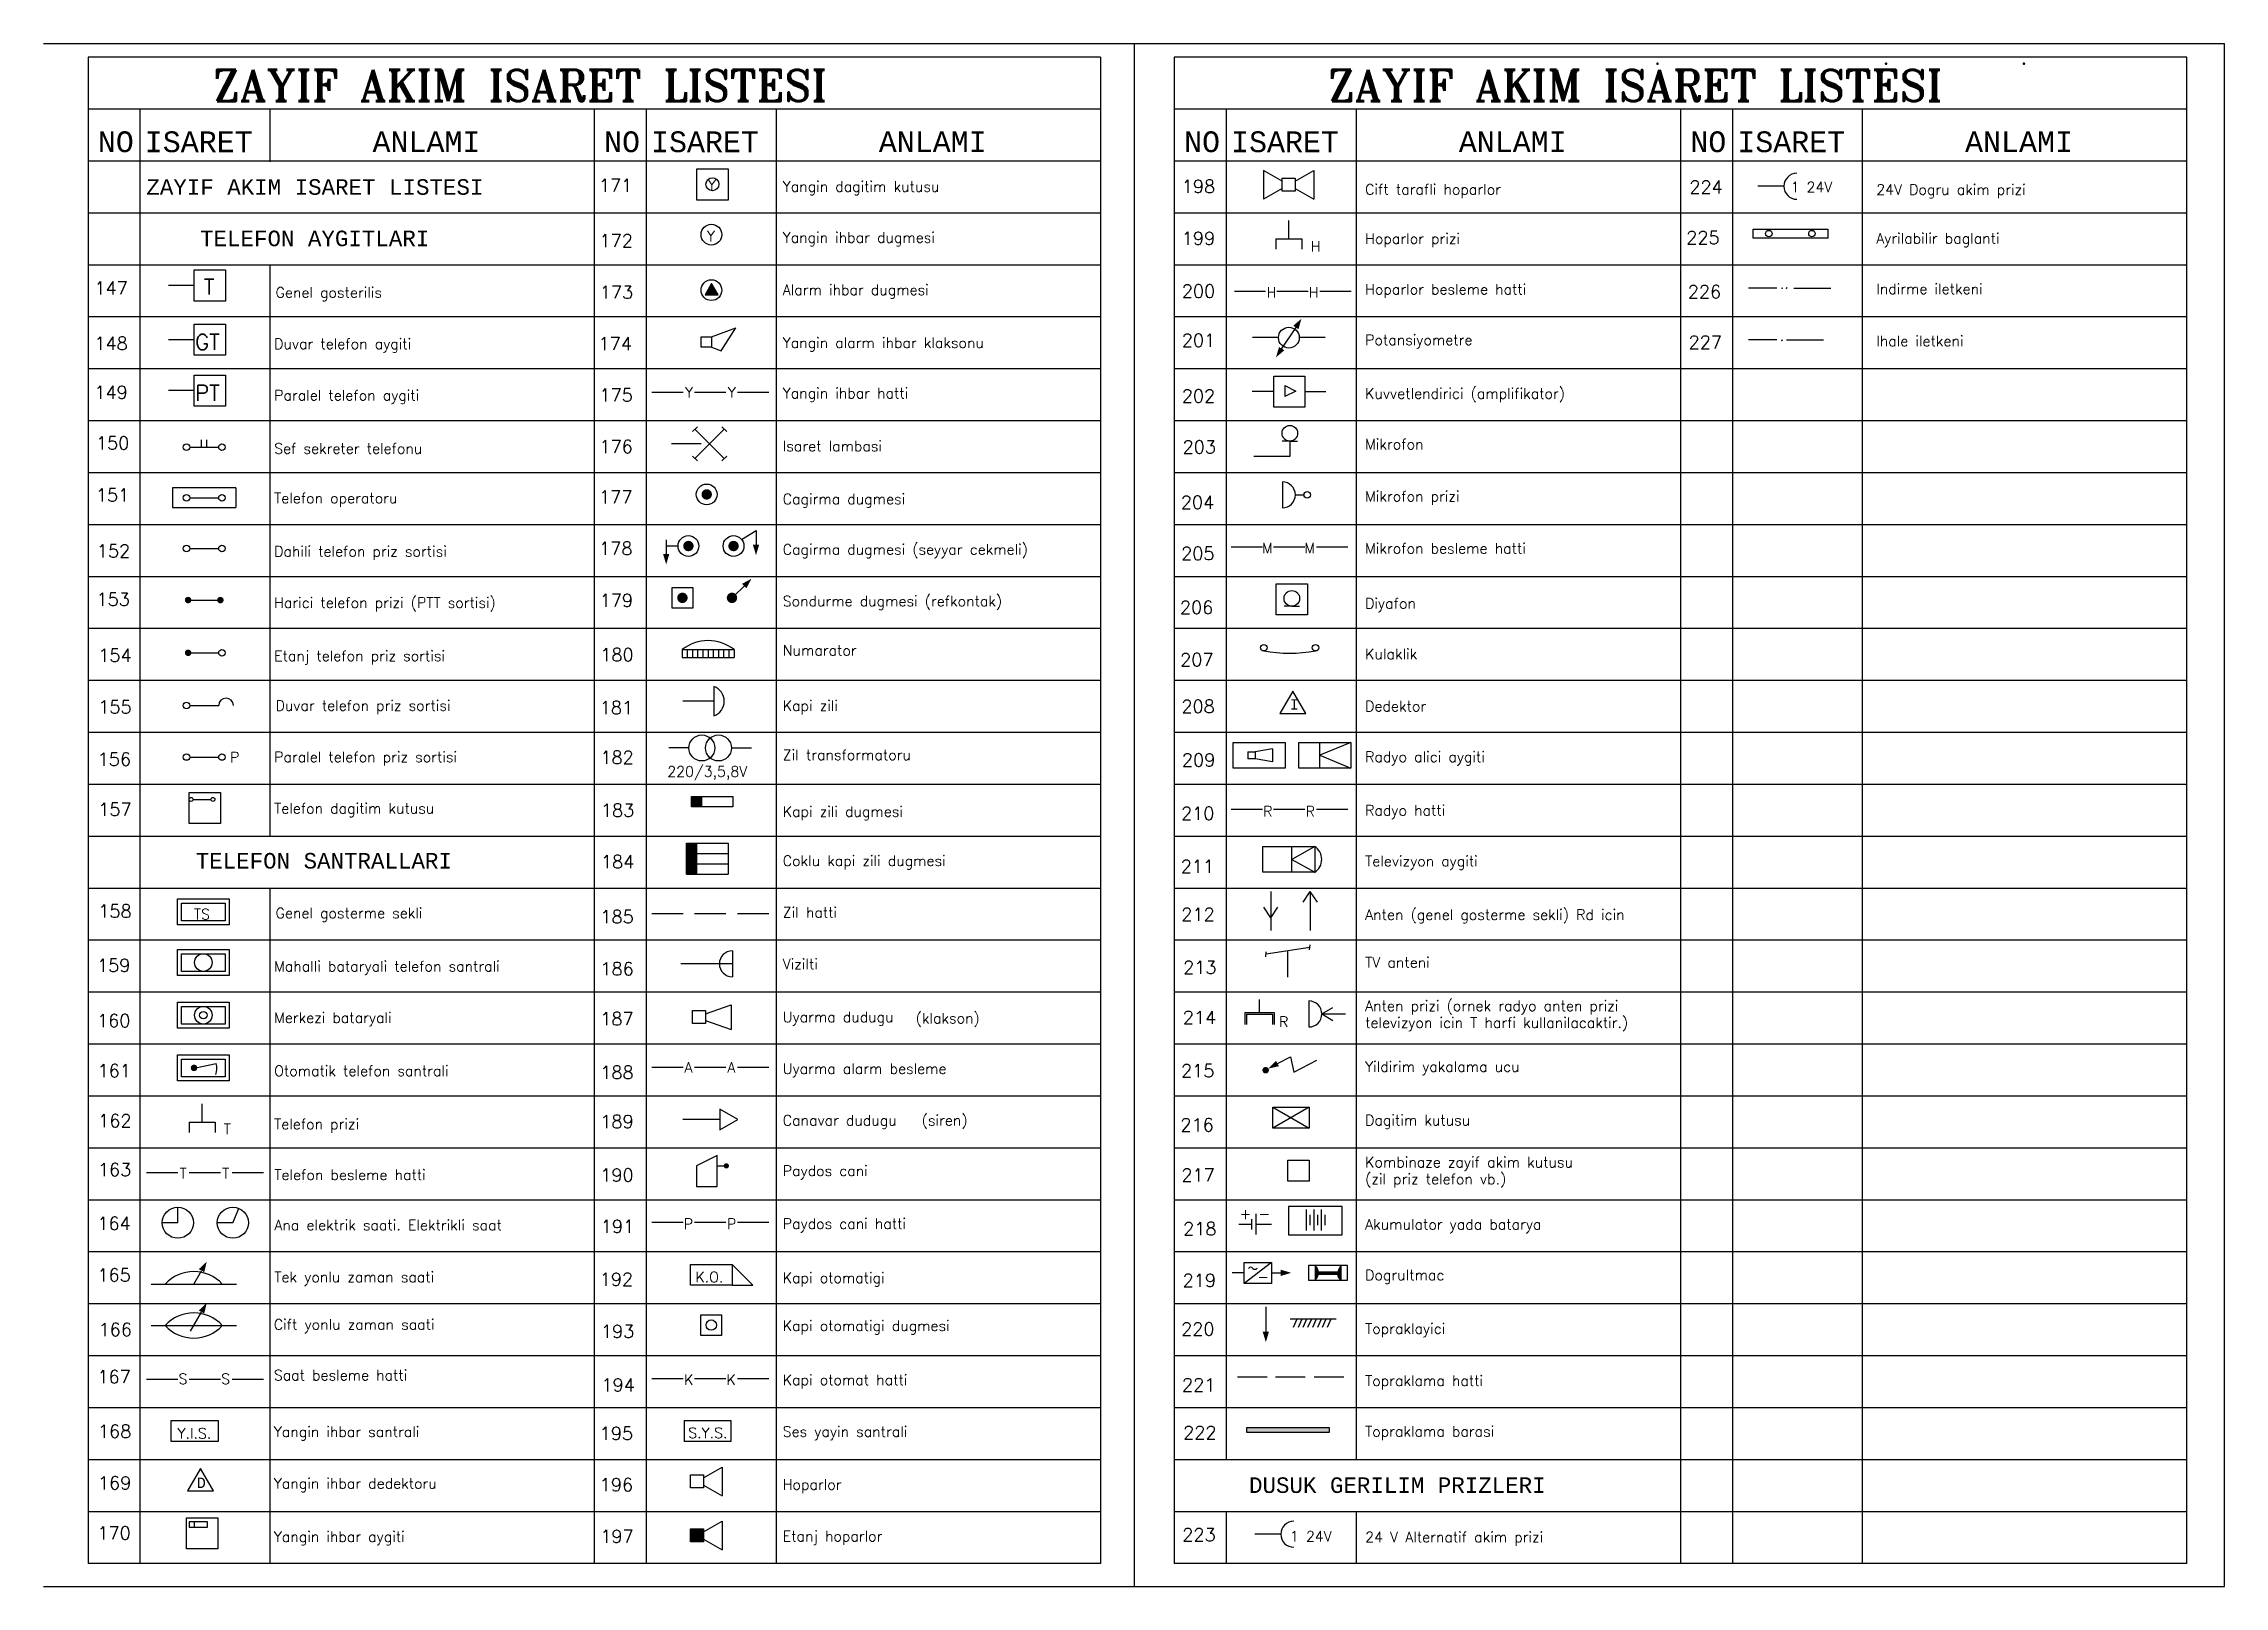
# Model space of a CAD drawing. Header units: millimetres. Extents: x -4521 to 20262, y 301 to 3092.
# Drawn here: x 18583 to 20262, y 976 to 2164 of the extents above; entities that cross this region are included whole.
import ezdxf

# ---------------------------------------------------------------- set-up
doc = ezdxf.new("R2010")
doc.units = ezdxf.units.MM
doc.linetypes.add('DASHED', pattern=[0.75, 0.5, -0.25])
doc.layers.add('00_TABLO', color=7, linetype='Continuous', lineweight=25)
for name, color, linetype in [('NO1', 40, 'Continuous'), ('NO2', 3, 'Continuous'), ('NO3', 3, 'Continuous'), ('NO4', 3, 'Continuous')]:
    doc.layers.add(name, color=color, linetype=linetype)
doc.styles.add('MONOTXT', font='monotxt.shx')
doc.styles.add('ROMANS', font='romans', dxfattribs={"height": 2})
doc.styles.add('ROMANT', font='romant', dxfattribs={"height": 6})

msp = doc.modelspace()

# ---------------------------------------------------------------- texts
at = {"layer": 'NO1', "color": 7}
for s, height, style, p in [('ZAYIF AKIM ISARET LISTESI', 23.9904, 'ROMANT', (18713.501, 2119.312)), ('ZAYIF AKIM ISARET LISTESI', 23.9904, 'ROMANT', (19572.251, 2119.312)), ('NO ', 15.9936, 'MONOTXT', (18624.753, 2080.045)), ('ISARET ', 15.9936, 'MONOTXT', (18660.918, 2080.009)), ('ANLAMI', 15.9936, 'MONOTXT', (18836.301, 2080.033)), ('NO ', 15.9936, 'MONOTXT', (19014.597, 2080.045)), ('ISARET ', 15.9936, 'MONOTXT', (19050.762, 2080.009)), ('ANLAMI', 15.9936, 'MONOTXT', (19226.145, 2080.033)), ('NO ', 15.9936, 'MONOTXT', (19461.245, 2080.045)), ('ISARET ', 15.9936, 'MONOTXT', (19497.41, 2080.009)), ('ANLAMI', 15.9936, 'MONOTXT', (19672.793, 2080.033)), ('NO ', 15.9936, 'MONOTXT', (19851.089, 2080.045)), ('ISARET ', 15.9936, 'MONOTXT', (19887.254, 2080.009)), ('ANLAMI', 15.9936, 'MONOTXT', (20062.637, 2080.033)), ('ZAYIF AKIM ISARET LISTESI', 11.9952, 'MONOTXT', (18662.124, 2047.21)), ('171', 9.996, 'ROMANS', (19010.605, 2049.469)), ('Yangin dagitim kutusu', 7.9968, 'ROMANS', (19152.179, 2049.594)), ('198', 9.996, 'ROMANS', (19459.492, 2048.657)), ('Cift tarafli hoparlor', 7.9968, 'ROMANS', (19600.684, 2047.366)), ('224', 9.996, 'ROMANS', (19850.346, 2048.084)), ('1 24V', 7.9968, 'ROMANS', (19928.169, 2049.135)), ('24V Dogru akim prizi', 7.9968, 'ROMANS', (19994.23, 2047.255)), ('TELEFON AYGITLARI', 11.9952, 'MONOTXT', (18703.481, 2007.627)), ('172', 9.996, 'ROMANS', (19011.034, 2006.853)), ('Yangin ihbar dugmesi', 7.9968, 'ROMANS', (19152.122, 2010.315)), ('199', 9.996, 'ROMANS', (19459.492, 2008.71)), ('Hoparlor prizi', 7.9968, 'ROMANS', (19600.684, 2009.483)), ('225', 9.996, 'ROMANS', (19847.947, 2009.281)), ('Ayrilabilir baglanti', 7.9968, 'ROMANS', (19994.23, 2009.65)), ('H', 7.997, 'ROMANS', (19558.798, 2003.503)), ('T', 11.995, 'ROMANS', (18706.461, 1970.362)), ('147', 9.996, 'ROMANS', (18622.072, 1970.349)), ('Genel gosterilis', 7.9968, 'ROMANS', (18761.616, 1968.045)), ('173', 9.996, 'ROMANS', (19011.312, 1967.251)), ('Alarm ihbar dugmesi', 7.9968, 'ROMANS', (19152.179, 1970.04)), ('200', 9.996, 'ROMANS', (19459.492, 1968.037)), ('H', 7.997, 'ROMANS', (19524.785, 1968.039)), ('H', 7.997, 'ROMANS', (19557.238, 1968.039)), ('Hoparlor besleme hatti', 7.9968, 'ROMANS', (19600.684, 1970.486)), ('226', 9.996, 'ROMANS', (19849.146, 1967.549)), ('Indirme iletkeni', 7.9968, 'ROMANS', (19994.23, 1970.792)), ('148', 9.996, 'ROMANS', (18622.072, 1927.878)), ('GT', 11.9952, 'ROMANS', (18699.633, 1927.847)), ('Duvar telefon aygiti', 7.9968, 'ROMANS', (18760.498, 1928.463)), ('174', 9.996, 'ROMANS', (19010.319, 1927.65)), ('Yangin alarm ihbar klaksonu', 7.9968, 'ROMANS', (19152.179, 1929.316)), ('201', 9.996, 'ROMANS', (19459.492, 1930.27)), ('Potansiyometre', 7.9968, 'ROMANS', (19600.684, 1931.488)), ('227', 9.996, 'ROMANS', (19849.746, 1928.746)), ('Ihale iletkeni', 7.9968, 'ROMANS', (19994.23, 1930.68)), ('149', 9.996, 'ROMANS', (18622.076, 1890.142)), ('PT', 11.9952, 'ROMANS', (18699.633, 1888.667)), ('175', 9.996, 'ROMANS', (19011.034, 1888.049)), ('Y', 7.997, 'ROMANS', (19076.956, 1891.147)), ('Y', 7.997, 'ROMANS', (19109.847, 1891.147)), ('Yangin ihbar hatti', 7.9968, 'ROMANS', (19152.179, 1890.485)), ('Kuvvetlendirici (amplifikator)', 7.9968, 'ROMANS', (19600.684, 1890.262)), ('Paralel telefon aygiti', 7.9968, 'ROMANS', (18760.498, 1888.88)), ('202', 9.996, 'ROMANS', (19459.492, 1887.373)), ('150', 9.996, 'ROMANS', (18623.257, 1851.135)), ('Sef sekreter telefonu', 7.9968, 'ROMANS', (18760.498, 1847.933)), ('176', 9.996, 'ROMANS', (19011.034, 1848.447)), ('Isaret lambasi', 7.9968, 'ROMANS', (19152.179, 1849.761)), ('203', 9.996, 'ROMANS', (19460.086, 1848.124)), ('Mikrofon', 7.9968, 'ROMANS', (19600.684, 1851.265)), ('151', 9.996, 'ROMANS', (18623.257, 1811.045)), ('Telefon operatoru', 7.9968, 'ROMANS', (18760.498, 1809.716)), ('177', 9.996, 'ROMANS', (19010.744, 1809.604)), ('Cagirma dugmesi', 7.9968, 'ROMANS', (19152.179, 1809.056)), ('204', 9.996, 'ROMANS', (19458.715, 1805.532)), ('Mikrofon prizi', 7.9968, 'ROMANS', (19600.684, 1811.154)), ('152', 9.996, 'ROMANS', (18623.94, 1768)), ('Dahili telefon priz sortisi', 7.9968, 'ROMANS', (18760.498, 1768.769)), ('178', 9.996, 'ROMANS', (19010.744, 1770.05)), ('Cagirma dugmesi (seyyar cekmeli)', 7.9968, 'ROMANS', (19152.179, 1770.226)), ('205', 9.996, 'ROMANS', (19458.946, 1766.112)), ('M', 7.997, 'ROMANS', (19521.266, 1771.254)), ('M', 7.997, 'ROMANS', (19553.859, 1771.254)), ('Mikrofon besleme hatti', 7.9968, 'ROMANS', (19600.684, 1771.038)), ('153', 9.996, 'ROMANS', (18623.678, 1730.85)), ('Harici telefon prizi (PTT sortisi)', 7.9968, 'ROMANS', (18760.498, 1729.218)), ('179', 9.996, 'ROMANS', (19011.197, 1729.952)), ('Sondurme dugmesi (refkontak)', 7.9968, 'ROMANS', (19152.179, 1730.449)), ('206', 9.996, 'ROMANS', (19458.049, 1724.576)), ('Diyafon', 7.9968, 'ROMANS', (19600.684, 1728.698)), ('154', 9.996, 'ROMANS', (18625.053, 1687.765)), ('Etanj telefon priz sortisi', 7.9968, 'ROMANS', (18760.498, 1688.271)), ('180', 9.996, 'ROMANS', (19011.654, 1688.169)), ('Numarator', 7.9968, 'ROMANS', (19152.179, 1692.565)), ('Kulaklik', 7.9968, 'ROMANS', (19600.684, 1689.701)), ('207', 9.996, 'ROMANS', (19458.19, 1684.277)), ('155', 9.996, 'ROMANS', (18625.062, 1648.036)), ('Duvar telefon priz sortisi', 7.9968, 'ROMANS', (18761.616, 1650.053)), ('181', 9.996, 'ROMANS', (19011.197, 1647.501)), ('Kapi zili', 7.9968, 'ROMANS', (19152.179, 1649.947)), ('208', 9.996, 'ROMANS', (19459.169, 1648.407)), ('I', 7.997, 'MONOTXT', (19542.658, 1650.947)), ('Dedektor', 7.9968, 'ROMANS', (19600.684, 1649.589)), ('156', 9.996, 'ROMANS', (18624.604, 1607.749)), ('P', 7.997, 'ROMANS', (18726.614, 1610.279)), ('Paralel telefon priz sortisi', 7.9968, 'ROMANS', (18760.498, 1610.471)), ('182', 9.996, 'ROMANS', (19011.71, 1609.117)), ('Zil transformatoru', 7.9968, 'ROMANS', (19152.179, 1612.064)), ('209', 9.996, 'ROMANS', (19459.56, 1607.128)), ('Radyo alici aygiti', 7.9968, 'ROMANS', (19600.684, 1610.592)), ('220/3,5,8V', 7.9968, 'ROMANS', (19063.217, 1599.266)), ('157', 9.996, 'ROMANS', (18625.053, 1569.141)), ('Telefon dagitim kutusu ', 7.9968, 'ROMANS', (18760.498, 1570.889)), ('183', 9.996, 'ROMANS', (19012.166, 1568.448)), ('Kapi zili dugmesi', 7.9968, 'ROMANS', (19152.179, 1568.47)), ('210', 9.996, 'ROMANS', (19458.899, 1566.03)), ('R', 7.997, 'ROMANS', (19522.155, 1568.682)), ('R', 7.997, 'ROMANS', (19554.847, 1568.682)), ('Radyo hatti', 7.9968, 'ROMANS', (19600.684, 1569.366)), ('TELEFON SANTRALLARI', 11.9952, 'MONOTXT', (18700.14, 1528.565)), ('184', 9.996, 'ROMANS', (19012.155, 1528.831)), ('Coklu kapi zili dugmesi', 7.9968, 'ROMANS', (19152.179, 1530.587)), ('211', 9.996, 'ROMANS', (19458.649, 1525.246)), ('Televizyon aygiti', 7.9968, 'ROMANS', (19600.684, 1530.33)), ('158', 9.996, 'ROMANS', (18625.053, 1490.806)), ('TS', 7.9968, 'ROMANS', (18698.776, 1489.468)), ('Genel gosterme sekli', 7.9968, 'ROMANS', (18761.616, 1490.328)), ('185', 9.996, 'ROMANS', (19011.699, 1486.491)), ('Zil hatti', 7.9968, 'ROMANS', (19152.179, 1490.809)), ('212', 9.996, 'ROMANS', (19459.101, 1488.281)), ('Anten (genel gosterme sekli) Rd icin', 7.9968, 'ROMANS', (19600.684, 1489.104)), ('159', 9.996, 'ROMANS', (18624.136, 1449.025)), ('Mahalli bataryali telefon santrali', 7.9968, 'ROMANS', (18760.498, 1449.38)), ('186', 9.996, 'ROMANS', (19011.699, 1446.38)), ('Vizilti', 7.9968, 'ROMANS', (19152.179, 1451.032)), ('213', 9.996, 'ROMANS', (19460.503, 1447.458)), ('TV anteni', 7.9968, 'ROMANS', (19600.684, 1452.335)), ('Anten prizi (ornek radyo anten prizi', 7.9968, 'ROMANS', (19600.684, 1418.909)), ('160', 9.996, 'ROMANS', (18624.136, 1406.536)), ('Merkezi bataryali', 7.9968, 'ROMANS', (18760.498, 1409.798)), ('187', 9.996, 'ROMANS', (19011.649, 1407.924)), ('Uyarma dudugu', 7.9968, 'ROMANS', (19152.179, 1410.308)), ('(klakson)', 7.9968, 'ROMANS', (19254.549, 1409.361)), ('214', 9.996, 'ROMANS', (19460.224, 1408.926)), ('R', 7.997, 'ROMANS', (19534.378, 1406.644)), ('televizyon icin T harfi kullanilacaktir.)', 7.9968, 'ROMANS', (19600.684, 1405.962)), ('161', 9.996, 'ROMANS', (18624.594, 1367.961)), ('Otomatik telefon santrali', 7.9968, 'ROMANS', (18760.498, 1368.851)), ('A', 7.997, 'ROMANS', (19076.52, 1371.555)), ('A', 7.997, 'ROMANS', (19109.504, 1371.555)), ('Uyarma alarm besleme', 7.9968, 'ROMANS', (19152.179, 1370.531)), ('215', 9.996, 'ROMANS', (19458.869, 1367.917)), ('Yildirim yakalama ucu', 7.9968, 'ROMANS', (19600.684, 1372.112)), ('188', 9.996, 'ROMANS', (19011.649, 1366.698)), ('162', 9.996, 'ROMANS', (18625.015, 1329.41)), ('T', 7.997, 'ROMANS', (18721.717, 1324.096)), ('Telefon prizi', 7.9968, 'ROMANS', (18760.498, 1327.904)), ('189', 9.996, 'ROMANS', (19011.638, 1328.864)), ('Canavar dudugu', 7.9968, 'ROMANS', (19152.179, 1330.77)), ('(siren)', 7.9968, 'ROMANS', (19259.203, 1330.77)), ('216', 9.996, 'ROMANS', (19458.418, 1326.298)), ('Dagitim kutusu', 7.9968, 'ROMANS', (19600.684, 1330.886)), ('163', 9.996, 'ROMANS', (18624.79, 1291.785)), ('T', 7.997, 'ROMANS', (18687.694, 1289.894)), ('T', 7.997, 'ROMANS', (18720.482, 1289.894)), ('Telefon besleme hatti', 7.9968, 'ROMANS', (18760.717, 1288.847)), ('190', 9.996, 'ROMANS', (19011.638, 1287.638)), ('Paydos cani', 7.9968, 'ROMANS', (19152.179, 1291.94)), ('217', 9.996, 'ROMANS', (19459.166, 1287.649)), ('Kombinaze zayif akim kutusu', 7.9968, 'ROMANS', (19600.684, 1298.574)), ('(zil priz telefon vb.)', 7.9968, 'ROMANS', (19600.684, 1285.627)), ('164', 9.996, 'ROMANS', (18624.411, 1250.425)), ('Paydos cani hatti', 7.9968, 'ROMANS', (19152.179, 1251.215)), ('Ana elektrik saati. Elektrikli saat', 7.9968, 'ROMANS', (18760.717, 1250.139)), ('191', 9.996, 'ROMANS', (19012.094, 1248.084)), ('P', 7.997, 'ROMANS', (19075.874, 1251.119)), ('P', 7.997, 'ROMANS', (19109.181, 1251.119)), ('218', 9.996, 'ROMANS', (19460.482, 1246.292)), ('Akumulator yada batarya', 7.9968, 'ROMANS', (19600.684, 1250.677)), ('165', 9.996, 'ROMANS', (18624.411, 1210.697)), ('Tek yonlu zaman saati', 7.9968, 'ROMANS', (18760.717, 1210.162)), ('192', 9.996, 'ROMANS', (19011.22, 1207.437)), ('K.O.', 7.9968, 'ROMANS', (19084.877, 1210.157)), ('Kapi otomatigi', 7.9968, 'ROMANS', (19152.179, 1209.544)), ('219', 9.996, 'ROMANS', (19460.054, 1206.57)), ('Dogrultmac', 7.9968, 'ROMANS', (19600.684, 1211.679)), ('166', 9.996, 'ROMANS', (18625.327, 1168.731)), ('Cift yonlu zaman saati', 7.9968, 'ROMANS', (18760.273, 1173.659)), ('193', 9.996, 'ROMANS', (19012.132, 1167.325)), ('Kapi otomatigi dugmesi', 7.9968, 'ROMANS', (19152.179, 1172.639)), ('220', 9.996, 'ROMANS', (19458.941, 1169.107)), ('Topraklayici', 7.9968, 'ROMANS', (19600.684, 1170.454)), ('167', 9.996, 'ROMANS', (18624.392, 1132.373)), ('Saat besleme hatti', 7.9968, 'ROMANS', (18760.273, 1134.589)), ('S', 7.997, 'ROMANS', (18686.863, 1131.776)), ('S', 7.997, 'ROMANS', (18719.757, 1131.776)), ('194', 9.996, 'ROMANS', (19012.589, 1126.099)), ('K', 7.997, 'ROMANS', (19076.188, 1131.169)), ('K', 7.997, 'ROMANS', (19108.839, 1131.169)), ('Kapi otomat hatti', 7.9968, 'ROMANS', (19152.179, 1130.968)), ('221', 9.996, 'ROMANS', (19459.623, 1126.161)), ('Topraklama hatti', 7.9968, 'ROMANS', (19600.684, 1130.342)), ('168', 9.996, 'ROMANS', (18624.85, 1090.407)), ('Y.I.S.', 7.9968, 'ROMANS', (18686.091, 1089.832)), ('Yangin ihbar santrali', 7.9968, 'ROMANS', (18760.298, 1091.012)), ('195', 9.996, 'ROMANS', (19011.186, 1088.763)), ('S.Y.S.', 7.9968, 'ROMANS', (19079.445, 1090.178)), ('Ses yayin santrali', 7.9968, 'ROMANS', (19152.179, 1091.19)), ('222', 9.996, 'ROMANS', (19460.533, 1089.427)), ('Topraklama barasi', 7.9968, 'ROMANS', (19600.684, 1091.345)), ('169', 9.996, 'ROMANS', (18624.85, 1050.679)), ('D', 7.997, 'MONOTXT', (18700.98, 1051.781)), ('Yangin ihbar dedektoru', 7.9968, 'ROMANS', (18760.298, 1051.29)), ('196', 9.996, 'ROMANS', (19011.186, 1049.209)), ('Hoparlor', 7.9968, 'ROMANS', (19152.179, 1050.466)), ('DUSUK GERILIM PRIZLERI', 11.9952, 'MONOTXT', (19511.259, 1047.939)), ('170', 9.996, 'ROMANS', (18624.401, 1012.103)), ('Yangin ihbar aygiti', 7.9968, 'ROMANS', (18760.298, 1010.287)), ('197', 9.996, 'ROMANS', (19011.649, 1009.565)), ('Etanj hoparlor', 7.9968, 'ROMANS', (19152.179, 1010.689)), ('223', 9.996, 'ROMANS', (19459.857, 1010.74)), ('1 24V', 7.9968, 'ROMANS', (19542.727, 1010.538)), ('24 V Alternatif akim prizi', 7.9968, 'ROMANS', (19600.684, 1010.007))]:
    msp.add_text(s, height=height, dxfattribs=dict(at, style=style)).set_placement(p)
at = {"layer": 'NO3', "color": 7, "style": 'ROMANS'}
for s, height, p in [('Y', 7.997, (19094.549, 2050.655)), ('Y', 7.997, (19093.779, 2011.363)), ('..', 7.9968, (19920.084, 1975.036)), ('+ -', 7.9968, (19504.177, 1258.753)), ('-', 7.997, (19517.751, 1210.24))]:
    msp.add_text(s, height=height, dxfattribs=at).set_placement(p)
msp.add_text('.', height=7.997, rotation=90, dxfattribs=at).set_placement((19921.932, 1933.395))

# ---------------------------------------------------------------- linework, layer by layer
at = {"layer": '00_TABLO'}
for p in [(18583.002, 2163.559), (20262.33, 976.035)]:
    msp.add_line(p, (20262.33, 2163.559), dxfattribs=at)
at = {"layer": 'NO1', "color": 7}
msp.add_line((19113.806, 1583.992), (19113.806, 1575.995), dxfattribs=at)
msp.add_arc((19555.418, 1535.639), 11.853, 302.507931, 57.492069, dxfattribs=at)
at = {"layer": 'NO2', "color": 7}
for p, q in [((18617.22, 2153.079), (18617.22, 993.543)), ((19396.908, 2153.079), (18617.22, 2153.079)), ((19396.908, 2153.079), (19396.908, 993.543)), ((19453.712, 2153.079), (19453.712, 993.543)), ((20233.4, 2153.079), (19453.712, 2153.079)), ((20233.4, 993.543), (20233.4, 2153.079)), ((19396.908, 2113.095), (18617.22, 2113.095)), ((18657.204, 2113.095), (18657.204, 993.543)), ((18757.164, 2113.095), (18757.164, 2072.699)), ((19007.064, 2113.095), (19007.064, 993.543)), ((19047.048, 2113.095), (19047.048, 993.543)), ((19147.008, 2113.095), (19147.008, 993.543)), ((20233.4, 2113.095), (19453.712, 2113.095)), ((19493.696, 2113.095), (19493.696, 1073.511)), ((19593.656, 2113.095), (19593.656, 1073.511)), ((19843.556, 2113.095), (19843.556, 993.543)), ((19883.54, 2113.095), (19883.54, 993.543)), ((19983.5, 2113.095), (19983.5, 993.543)), ((19396.908, 2073.111), (18617.22, 2073.111)), ((20233.4, 2073.111), (19453.712, 2073.111)), ((19396.908, 2033.127), (18617.22, 2033.127)), ((20233.4, 2033.127), (19453.712, 2033.127)), ((19396.908, 1993.143), (18617.22, 1993.143)), ((18757.164, 1993.143), (18757.164, 1554.055)), ((20233.4, 1993.143), (19453.712, 1993.143)), ((19396.908, 1953.159), (18617.22, 1953.159)), ((20233.4, 1953.159), (19453.712, 1953.159)), ((19396.908, 1913.175), (18617.22, 1913.175)), ((20233.4, 1913.175), (19453.712, 1913.175)), ((19396.908, 1873.191), (18617.22, 1873.191)), ((20233.4, 1873.191), (19453.712, 1873.191)), ((19396.908, 1833.207), (18617.22, 1833.207)), ((20233.4, 1833.207), (19453.712, 1833.207)), ((19396.908, 1793.223), (18617.22, 1793.223)), ((20233.4, 1793.223), (19453.712, 1793.223)), ((19396.908, 1753.239), (18617.22, 1753.239)), ((20233.4, 1753.239), (19453.712, 1753.239)), ((19396.908, 1713.255), (18617.22, 1713.255)), ((20233.4, 1713.255), (19453.712, 1713.255)), ((19396.908, 1673.271), (18617.22, 1673.271)), ((20233.4, 1673.271), (19453.712, 1673.271)), ((19396.908, 1633.287), (18617.22, 1633.287)), ((20233.4, 1633.287), (19453.712, 1633.287)), ((19396.908, 1593.303), (18617.22, 1593.303)), ((20233.4, 1593.303), (19453.712, 1593.303)), ((19396.908, 1553.319), (18617.22, 1553.319)), ((20233.4, 1553.319), (19453.712, 1553.319)), ((19396.908, 1513.335), (18617.22, 1513.335)), ((18757.164, 1513.335), (18757.164, 993.543)), ((20233.4, 1513.335), (19453.712, 1513.335)), ((19396.908, 1473.351), (18617.22, 1473.351)), ((20233.4, 1473.351), (19453.712, 1473.351)), ((19396.908, 1433.367), (18617.22, 1433.367)), ((20233.4, 1433.367), (19453.712, 1433.367)), ((19396.908, 1393.383), (18617.22, 1393.383)), ((20233.4, 1393.383), (19453.712, 1393.383)), ((19396.908, 1353.399), (18617.22, 1353.399)), ((20233.4, 1353.399), (19453.712, 1353.399)), ((19396.908, 1313.415), (18617.22, 1313.415)), ((20233.4, 1313.415), (19453.712, 1313.415)), ((19396.908, 1273.431), (18617.22, 1273.431)), ((20233.4, 1273.431), (19453.712, 1273.431)), ((19396.908, 1233.447), (18617.22, 1233.447)), ((20233.4, 1233.447), (19453.712, 1233.447)), ((19396.908, 1193.463), (18617.22, 1193.463)), ((20233.4, 1193.463), (19453.712, 1193.463)), ((19396.908, 1153.479), (18617.22, 1153.479)), ((20233.4, 1153.479), (19453.712, 1153.479)), ((19396.908, 1113.495), (18617.22, 1113.495)), ((20233.4, 1113.495), (19453.712, 1113.495)), ((19396.908, 1073.511), (18617.22, 1073.511)), ((20233.4, 1073.511), (19453.712, 1073.511)), ((19396.908, 1033.527), (18617.22, 1033.527)), ((20233.4, 1033.527), (19453.712, 1033.527)), ((19493.696, 1033.527), (19493.696, 993.543)), ((19593.656, 1033.527), (19593.656, 993.543)), ((19396.908, 993.543), (18617.22, 993.543)), ((20233.4, 993.543), (19453.712, 993.543))]:
    msp.add_line(p, q, dxfattribs=at)
at = {"layer": 'NO3', "color": 7}
for p, q in [((19086.062, 2043.111), (19086.062, 2067.101)), ((19086.062, 2067.101), (19110.052, 2067.101)), ((19110.052, 2067.101), (19110.052, 2043.111)), ((19536.825, 2057.678), (19522.466, 2065.968)), ((19522.466, 2065.968), (19522.466, 2043.873)), ((19546.821, 2057.678), (19561.18, 2065.968)), ((19561.18, 2065.968), (19561.18, 2043.873)), ((19536.825, 2052.163), (19522.466, 2043.873)), ((19536.825, 2049.922), (19536.825, 2059.918)), ((19536.825, 2059.918), (19546.821, 2059.918)), ((19546.821, 2049.922), (19536.825, 2049.922)), ((19546.821, 2059.918), (19546.821, 2049.922)), ((19546.821, 2052.163), (19561.18, 2043.873)), ((19110.052, 2043.111), (19086.062, 2043.111)), ((19541.856, 2013.398), (19541.856, 2027.468)), ((19899.397, 2020.849), (19956.882, 2020.849)), ((19899.397, 2013.909), (19899.397, 2020.849)), ((19956.882, 2020.849), (19956.882, 2013.909)), ((19531.86, 2013.398), (19531.86, 2005.401)), ((19531.86, 2013.398), (19551.852, 2013.398)), ((19551.852, 2013.398), (19551.852, 2005.401)), ((19956.882, 2013.909), (19899.397, 2013.909)), ((18698.95, 1989.344), (18722.941, 1989.344)), ((18698.95, 1965.354), (18698.95, 1989.344)), ((18722.941, 1989.344), (18722.941, 1965.354)), ((18698.95, 1977.349), (18679.151, 1977.349)), ((18722.941, 1965.354), (18698.95, 1965.354)), ((19097.335, 1978.978), (19092.337, 1970.321)), ((19092.337, 1970.321), (19102.333, 1970.321)), ((19102.333, 1970.321), (19097.335, 1978.978)), ((19499.95, 1972.96), (19524.049, 1972.96)), ((19532.738, 1972.96), (19556.838, 1972.96)), ((19565.761, 1972.96), (19589.86, 1972.96)), ((19895.907, 1975.471), (19917.622, 1975.471)), ((19930.681, 1975.406), (19959.375, 1975.406)), ((18698.95, 1935.668), (18679.151, 1935.668)), ((18698.95, 1923.673), (18698.95, 1947.663)), ((18698.95, 1947.663), (18722.941, 1947.663)), ((18722.941, 1947.663), (18722.941, 1923.673)), ((19089.36, 1937.922), (19097.357, 1937.922)), ((19089.36, 1929.925), (19089.36, 1937.922)), ((19097.357, 1937.922), (19116.143, 1944.759)), ((19097.357, 1937.922), (19097.357, 1929.925)), ((19104.871, 1927.19), (19116.143, 1944.759)), ((19533.928, 1937.239), (19513.936, 1937.239)), ((19547.31, 1945.115), (19536.306, 1928.791)), ((19569.914, 1937.239), (19549.922, 1937.239)), ((19895.907, 1935.704), (19917.622, 1935.704)), ((19925.005, 1935.639), (19953.7, 1935.639)), ((18722.941, 1923.673), (18698.95, 1923.673)), ((19097.357, 1929.925), (19089.36, 1929.925)), ((19097.357, 1929.925), (19104.871, 1927.19)), ((18698.95, 1908.483), (18722.941, 1908.483)), ((18698.95, 1884.492), (18698.95, 1908.483)), ((18722.941, 1908.483), (18722.941, 1884.492)), ((19530.338, 1907.717), (19554.329, 1907.717)), ((19530.338, 1883.727), (19530.338, 1907.717)), ((19538.834, 1900.349), (19538.834, 1891.848)), ((19538.834, 1900.349), (19547.272, 1896.099)), ((19554.329, 1907.717), (19554.329, 1883.727)), ((18698.95, 1896.488), (18679.151, 1896.488)), ((18722.941, 1884.492), (18698.95, 1884.492)), ((19051.466, 1895.249), (19075.565, 1895.249)), ((19084.254, 1895.249), (19108.353, 1895.249)), ((19117.277, 1895.249), (19141.376, 1895.249)), ((19530.338, 1895.722), (19513.726, 1895.722)), ((19554.329, 1883.727), (19530.338, 1883.727)), ((19547.272, 1896.099), (19538.834, 1891.848)), ((19554.329, 1895.722), (19570.383, 1895.722)), ((19082.685, 1864.936), (19086.455, 1868.706)), ((19095.879, 1855.512), (19084.57, 1866.821)), ((19095.879, 1855.512), (19107.189, 1866.821)), ((19109.073, 1864.936), (19105.304, 1868.706)), ((18695.519, 1852.913), (18717.855, 1852.913)), ((18704.71, 1852.913), (18704.71, 1858.531)), ((18708.708, 1852.913), (18708.708, 1858.531)), ((19089.301, 1855.512), (19066.559, 1855.512)), ((19095.879, 1855.512), (19084.57, 1844.203)), ((19095.879, 1855.512), (19107.189, 1844.203)), ((19542.676, 1857.619), (19536.662, 1857.619)), ((19542.676, 1857.619), (19542.676, 1845.856)), ((19542.676, 1857.619), (19548.69, 1857.619)), ((19082.685, 1846.088), (19086.455, 1842.318)), ((19109.073, 1846.088), (19105.304, 1842.318)), ((19542.676, 1845.856), (19514.822, 1845.856)), ((18731.081, 1821.643), (18682.293, 1821.643)), ((18682.293, 1821.643), (18682.293, 1806.535)), ((18695.519, 1813.95), (18717.855, 1813.95)), ((18731.081, 1821.643), (18731.081, 1806.535)), ((19536.919, 1826.181), (19536.919, 1806.189)), ((19546.915, 1816.185), (19553.583, 1816.185)), ((18682.293, 1806.535), (18731.081, 1806.535)), ((19062.424, 1781.703), (19062.424, 1770.679)), ((19120.52, 1781.87), (19131.59, 1788.822)), ((19131.59, 1788.822), (19131.59, 1777.798)), ((18695.519, 1774.987), (18717.855, 1774.987)), ((19071.531, 1776.845), (19062.424, 1776.845)), ((19497.415, 1776.165), (19521.515, 1776.165)), ((19530.203, 1776.165), (19554.303, 1776.165)), ((19563.226, 1776.165), (19587.325, 1776.165)), ((19532.19, 1723.869), (19532.19, 1747.859)), ((19532.19, 1747.859), (19556.181, 1747.859)), ((19556.181, 1747.859), (19556.181, 1723.869)), ((18695.519, 1735.229), (18717.855, 1735.229)), ((19066.935, 1744.932), (19082.928, 1744.932)), ((19066.935, 1728.939), (19066.935, 1744.932)), ((19082.928, 1744.932), (19082.928, 1728.939)), ((19114.64, 1738.193), (19122.435, 1745.988)), ((19544.194, 1730.533), (19538.18, 1730.533)), ((19544.194, 1730.533), (19550.208, 1730.533)), ((19082.928, 1728.939), (19066.935, 1728.939)), ((19556.181, 1723.869), (19532.19, 1723.869)), ((19074.666, 1697.078), (19114.65, 1697.078)), ((19074.666, 1697.078), (19074.666, 1691.08)), ((19078.664, 1697.078), (19078.664, 1691.08)), ((19082.662, 1697.078), (19082.662, 1691.08)), ((19086.661, 1697.078), (19086.661, 1691.08)), ((19090.659, 1697.078), (19090.659, 1691.08)), ((19094.658, 1697.078), (19094.658, 1691.08)), ((19098.656, 1697.078), (19098.656, 1691.08)), ((19102.654, 1697.078), (19102.654, 1691.08)), ((19106.653, 1697.078), (19106.653, 1691.08)), ((19110.651, 1697.078), (19110.651, 1691.08)), ((19114.65, 1697.078), (19114.65, 1691.08)), ((18695.519, 1694.664), (18717.855, 1694.664)), ((19074.666, 1691.08), (19114.65, 1691.08)), ((19099.129, 1668.711), (19099.129, 1646.093)), ((19545.064, 1665.115), (19535.068, 1647.801)), ((19555.06, 1647.801), (19545.064, 1665.115)), ((18695.519, 1654.11), (18717.855, 1654.11)), ((19099.129, 1657.402), (19075.138, 1657.402)), ((19535.068, 1647.801), (19555.06, 1647.801)), ((18695.519, 1614.377), (18717.855, 1614.377)), ((19079.894, 1621.386), (19064.344, 1621.386)), ((19112.659, 1621.386), (19128.208, 1621.386)), ((19499.016, 1605.74), (19499.016, 1625.732)), ((19499.016, 1625.732), (19539, 1625.732)), ((19510.328, 1618.533), (19510.328, 1612.978)), ((19510.328, 1618.533), (19516.021, 1618.533)), ((19516.021, 1612.978), (19510.328, 1612.978)), ((19529.2, 1620.853), (19516.021, 1618.533)), ((19516.021, 1618.533), (19516.021, 1612.978)), ((19529.2, 1610.658), (19516.021, 1612.978)), ((19529.2, 1620.853), (19529.2, 1610.658)), ((19539, 1625.732), (19539, 1605.74)), ((19549.529, 1625.732), (19589.513, 1625.732)), ((19549.529, 1605.74), (19549.529, 1625.732)), ((19565.782, 1605.74), (19565.782, 1625.732)), ((19589.513, 1625.732), (19565.782, 1615.736)), ((19565.782, 1615.736), (19589.513, 1605.74)), ((19589.513, 1625.732), (19589.513, 1605.74)), ((19539, 1605.74), (19499.016, 1605.74)), ((19589.513, 1605.74), (19549.529, 1605.74)), ((18695.156, 1563.218), (18695.156, 1587.208)), ((18695.156, 1587.208), (18719.147, 1587.208)), ((18698.105, 1581.776), (18711.82, 1581.776)), ((18719.147, 1587.208), (18719.147, 1563.218)), ((19081.818, 1583.992), (19113.806, 1583.992)), ((19081.818, 1575.995), (19081.818, 1583.992)), ((19089.815, 1575.995), (19089.815, 1583.992)), ((18719.147, 1563.218), (18695.156, 1563.218)), ((19113.806, 1575.995), (19081.818, 1575.995)), ((19497.415, 1574.159), (19521.515, 1574.159)), ((19530.203, 1574.159), (19554.303, 1574.159)), ((19563.226, 1574.159), (19587.325, 1574.159)), ((19078.062, 1540.223), (19078.062, 1548.219)), ((19078.062, 1548.219), (19110.049, 1548.219)), ((19086.059, 1540.223), (19086.059, 1548.219)), ((19110.049, 1548.219), (19110.049, 1540.223)), ((19521.957, 1525.674), (19521.957, 1545.666)), ((19521.957, 1545.666), (19561.941, 1545.666)), ((19544.171, 1525.674), (19544.171, 1545.666)), ((19561.941, 1545.666), (19544.171, 1535.67)), ((19561.941, 1545.666), (19561.941, 1525.674)), ((19078.062, 1540.223), (19110.049, 1540.223)), ((19078.062, 1532.226), (19078.062, 1540.223)), ((19078.062, 1532.226), (19110.049, 1532.226)), ((19078.062, 1524.229), (19078.062, 1532.226)), ((19086.059, 1532.226), (19086.059, 1540.223)), ((19086.059, 1524.229), (19086.059, 1532.226)), ((19110.049, 1540.223), (19110.049, 1532.226)), ((19110.049, 1532.226), (19110.049, 1524.229)), ((19544.171, 1535.67), (19561.941, 1525.674)), ((19078.062, 1524.229), (19110.049, 1524.229)), ((19561.941, 1525.674), (19521.957, 1525.674)), ((18686.002, 1505.212), (18725.986, 1505.212)), ((18686.002, 1485.22), (18686.002, 1505.212)), ((18689.201, 1502.013), (18722.787, 1502.013)), ((18689.201, 1488.418), (18689.201, 1502.013)), ((18722.787, 1502.013), (18722.787, 1488.418)), ((18725.986, 1505.212), (18725.986, 1485.22)), ((19527.995, 1490.615), (19522.524, 1498.894)), ((19527.995, 1510.913), (19527.995, 1480.999)), ((19527.995, 1490.615), (19533.465, 1498.894)), ((19552.942, 1502.634), (19558.412, 1510.913)), ((19558.412, 1510.913), (19558.412, 1480.999)), ((19563.883, 1502.634), (19558.412, 1510.913)), ((18725.986, 1485.22), (18686.002, 1485.22)), ((18722.787, 1488.418), (18689.201, 1488.418)), ((19051.466, 1494.092), (19075.565, 1494.092)), ((19084.254, 1494.092), (19108.353, 1494.092)), ((19117.277, 1494.092), (19141.376, 1494.092)), ((18686.002, 1446.257), (18686.002, 1466.249)), ((18686.002, 1466.249), (18725.986, 1466.249)), ((18689.201, 1449.456), (18689.201, 1463.05)), ((18689.201, 1463.05), (18722.787, 1463.05)), ((18722.787, 1463.05), (18722.787, 1449.456)), ((18725.986, 1466.249), (18725.986, 1446.257)), ((19113.384, 1465.271), (19113.384, 1445.279)), ((19524.132, 1460.732), (19524.519, 1464.483)), ((19558.01, 1467.899), (19524.326, 1462.607)), ((19540.94, 1465.222), (19540.94, 1444.858)), ((19557.816, 1466.024), (19558.203, 1469.775)), ((18725.986, 1446.257), (18686.002, 1446.257)), ((18722.787, 1449.456), (18689.201, 1449.456)), ((19113.384, 1455.275), (19073.61, 1455.275)), ((19519.33, 1417.666), (19519.33, 1427.838)), ((18686.002, 1425.702), (18725.986, 1425.702)), ((18686.002, 1405.71), (18686.002, 1425.702)), ((18689.201, 1422.503), (18722.787, 1422.503)), ((18689.201, 1408.909), (18689.201, 1422.503)), ((18722.787, 1422.503), (18722.787, 1408.909)), ((18725.986, 1425.702), (18725.986, 1405.71)), ((19082.797, 1419.217), (19092.793, 1419.217)), ((19082.797, 1409.221), (19082.797, 1419.217)), ((19092.793, 1416.733), (19112.547, 1423.716)), ((19092.793, 1419.217), (19092.793, 1409.221)), ((19092.793, 1411.704), (19112.547, 1404.721)), ((19112.547, 1423.716), (19112.547, 1404.721)), ((19508.135, 1417.666), (19508.135, 1408.47)), ((19508.135, 1417.666), (19530.526, 1417.666)), ((19509.334, 1417.666), (19529.326, 1417.666)), ((19509.334, 1417.666), (19529.326, 1417.666)), ((19509.334, 1416.467), (19529.326, 1416.467)), ((19509.334, 1416.467), (19509.334, 1408.47)), ((19529.326, 1416.467), (19529.326, 1408.47)), ((19530.526, 1417.666), (19530.526, 1408.47)), ((19557.385, 1426.631), (19557.385, 1406.639)), ((19567.381, 1416.635), (19575.872, 1421.679)), ((19567.381, 1416.635), (19585.553, 1416.635)), ((19567.381, 1416.635), (19575.872, 1411.59)), ((18725.986, 1405.71), (18686.002, 1405.71)), ((18722.787, 1408.909), (18689.201, 1408.909)), ((19092.793, 1409.221), (19082.797, 1409.221)), ((18686.002, 1365.15), (18686.002, 1385.142)), ((18686.002, 1385.142), (18725.986, 1385.142)), ((18689.201, 1368.349), (18689.201, 1381.944)), ((18689.201, 1381.944), (18722.787, 1381.944)), ((18700.087, 1375.146), (18715.975, 1378.594)), ((18722.787, 1381.944), (18722.787, 1368.349)), ((18725.986, 1385.142), (18725.986, 1365.15)), ((19533.061, 1378.441), (19543.142, 1383.743)), ((19543.142, 1383.743), (19545.703, 1371.851)), ((19545.703, 1371.851), (19563.489, 1381.206)), ((18725.986, 1365.15), (18686.002, 1365.15)), ((18722.787, 1368.349), (18689.201, 1368.349)), ((19051.466, 1375.63), (19075.565, 1375.63)), ((19084.254, 1375.63), (19108.353, 1375.63)), ((19117.277, 1375.63), (19141.376, 1375.63)), ((18705.009, 1333.331), (18705.009, 1347.401)), ((19529.499, 1344.819), (19557.487, 1344.819)), ((19529.499, 1328.825), (19529.499, 1344.819)), ((19529.499, 1344.819), (19557.487, 1328.825)), ((19557.487, 1344.819), (19529.499, 1328.825)), ((19557.487, 1344.819), (19557.487, 1328.825)), ((18695.013, 1333.331), (18715.005, 1333.331)), ((18695.013, 1333.331), (18695.013, 1325.334)), ((18715.005, 1333.331), (18715.005, 1325.334)), ((19103.683, 1335.419), (19075.227, 1335.419)), ((19103.683, 1343.416), (19103.683, 1327.422)), ((19117.534, 1335.419), (19103.683, 1343.416)), ((19103.683, 1327.422), (19117.534, 1335.419)), ((19557.487, 1328.825), (19529.499, 1328.825)), ((18662.292, 1294.551), (18686.392, 1294.551)), ((18695.081, 1294.551), (18719.18, 1294.551)), ((18728.103, 1294.551), (18752.202, 1294.551)), ((19101.76, 1307.696), (19085.766, 1299.699)), ((19085.766, 1299.699), (19085.766, 1283.706)), ((19101.76, 1299.699), (19101.76, 1307.696)), ((19101.76, 1283.706), (19101.76, 1299.699)), ((19101.76, 1299.699), (19108.725, 1299.699)), ((19541.003, 1288.032), (19541.003, 1304.025)), ((19541.003, 1304.025), (19557.487, 1304.025)), ((19557.487, 1304.025), (19557.487, 1288.032)), ((19085.766, 1283.706), (19101.76, 1283.706)), ((19557.487, 1288.032), (19541.003, 1288.032)), ((18686.378, 1255.951), (18686.378, 1267.946)), ((18728.768, 1255.951), (18733.458, 1266.991)), ((19516.533, 1262.78), (19516.533, 1246.786)), ((19541.658, 1268.311), (19541.658, 1246.667)), ((19583.051, 1268.311), (19541.658, 1268.311)), ((19555.301, 1266.047), (19555.301, 1250.053)), ((19558.181, 1262.048), (19558.181, 1254.052)), ((19561.061, 1266.047), (19561.061, 1250.053)), ((19563.941, 1262.048), (19563.941, 1254.052)), ((19566.821, 1266.047), (19566.821, 1250.053)), ((19569.701, 1262.048), (19569.701, 1254.052)), ((19583.051, 1246.667), (19583.051, 1268.311)), ((18686.378, 1255.951), (18674.383, 1255.951)), ((18728.768, 1255.951), (18716.773, 1255.951)), ((19051.466, 1256.379), (19075.565, 1256.379)), ((19084.254, 1256.379), (19108.353, 1256.379)), ((19117.277, 1256.379), (19141.376, 1256.379)), ((19503.353, 1254.783), (19513.032, 1254.783)), ((19513.032, 1258.781), (19513.032, 1250.785)), ((19516.533, 1254.783), (19528.478, 1254.783)), ((19541.658, 1246.667), (19583.051, 1246.667)), ((18698.606, 1208.646), (18704.603, 1219.034)), ((19081.224, 1223.769), (19113.211, 1223.769)), ((19081.224, 1207.776), (19081.224, 1223.769)), ((19113.211, 1223.769), (19113.211, 1207.776)), ((19129.205, 1207.776), (19113.211, 1223.769)), ((19507.392, 1217.251), (19498.173, 1217.251)), ((19507.392, 1209.254), (19507.392, 1225.248)), ((19507.392, 1225.248), (19528.535, 1225.248)), ((19528.535, 1225.248), (19507.392, 1209.254)), ((19528.535, 1209.254), (19507.392, 1209.254)), ((19528.535, 1225.248), (19528.535, 1209.254)), ((19528.535, 1217.251), (19537.034, 1217.251)), ((19557.068, 1223.06), (19557.068, 1211.752)), ((19587.052, 1223.06), (19557.068, 1223.06)), ((19557.068, 1211.752), (19587.052, 1211.752)), ((19562.303, 1223.06), (19562.303, 1211.752)), ((19564.512, 1218.193), (19579.412, 1218.193)), ((19564.512, 1216.472), (19579.459, 1216.472)), ((19581.817, 1223.06), (19581.817, 1211.752)), ((19587.052, 1211.752), (19587.052, 1223.06)), ((18665.721, 1208.646), (18731.49, 1208.646)), ((19113.211, 1207.776), (19081.224, 1207.776)), ((19113.211, 1207.776), (19129.205, 1207.776)), ((18665.721, 1176.83), (18731.49, 1176.83)), ((18696.067, 1172.433), (18704.603, 1187.218)), ((19089.119, 1185.148), (19105.113, 1185.148)), ((19089.119, 1169.154), (19089.119, 1185.148)), ((19105.113, 1185.148), (19105.113, 1169.154)), ((19524.286, 1191.202), (19524.286, 1171.996)), ((19542.987, 1181.943), (19578.298, 1181.943)), ((19548.163, 1181.831), (19545.298, 1175.172)), ((19551.953, 1181.831), (19549.088, 1175.172)), ((19555.558, 1181.831), (19552.693, 1175.172)), ((19559.256, 1181.831), (19556.39, 1175.172)), ((19562.953, 1181.831), (19560.088, 1175.172)), ((19566.743, 1181.831), (19563.877, 1175.172)), ((19570.44, 1181.831), (19567.575, 1175.172)), ((19574.323, 1181.831), (19571.457, 1175.172)), ((19105.113, 1169.154), (19089.119, 1169.154)), ((18662.292, 1135.471), (18686.392, 1135.471)), ((18695.081, 1135.471), (18719.18, 1135.471)), ((18728.103, 1135.471), (18752.202, 1135.471)), ((19051.466, 1135.978), (19075.565, 1135.978)), ((19084.254, 1135.978), (19108.353, 1135.978)), ((19117.277, 1135.978), (19141.376, 1135.978)), ((19502.343, 1137.376), (19525.204, 1137.376)), ((19531.606, 1137.376), (19554.467, 1137.376)), ((19561.417, 1137.376), (19584.279, 1137.376)), ((18681.335, 1103.647), (18717.32, 1103.647)), ((18681.335, 1087.653), (18681.335, 1103.647)), ((18717.32, 1103.647), (18717.32, 1087.653)), ((19076.31, 1103.647), (19112.296, 1103.647)), ((19076.31, 1103.647), (19076.31, 1087.653)), ((19112.296, 1103.647), (19112.296, 1087.653)), ((19509.445, 1098.261), (19572.908, 1098.261)), ((19509.445, 1094.464), (19509.445, 1098.261)), ((19572.908, 1094.464), (19509.445, 1094.464)), ((19572.908, 1098.261), (19572.908, 1094.464)), ((18717.32, 1087.653), (18681.335, 1087.653)), ((19112.296, 1087.653), (19076.31, 1087.653)), ((18703.706, 1066.868), (18693.71, 1049.554)), ((18713.702, 1049.554), (18703.706, 1066.868)), ((19081.193, 1061.806), (19091.189, 1061.806)), ((19081.193, 1051.81), (19081.193, 1061.806)), ((19091.189, 1059.566), (19105.548, 1067.856)), ((19091.189, 1061.806), (19091.189, 1051.81)), ((19105.548, 1067.856), (19105.548, 1045.76)), ((18693.71, 1049.554), (18713.702, 1049.554)), ((19091.189, 1051.81), (19081.193, 1051.81)), ((19091.189, 1054.05), (19105.548, 1045.76)), ((18693.059, 1028.874), (18717.049, 1028.874)), ((18693.059, 1004.883), (18693.059, 1028.874)), ((18695.162, 1025.725), (18695.162, 1021.712)), ((18709.249, 1025.725), (18695.162, 1025.725)), ((18698.98, 1025.725), (18698.98, 1021.712)), ((18709.249, 1021.712), (18709.249, 1025.725)), ((18717.049, 1028.874), (18717.049, 1004.883)), ((19091.189, 1017.985), (19105.548, 1026.275)), ((19105.548, 1026.275), (19105.548, 1004.179)), ((18695.162, 1021.712), (18709.249, 1021.712)), ((19081.193, 1010.229), (19081.193, 1020.225)), ((19081.193, 1020.225), (19091.189, 1020.225)), ((19091.189, 1010.229), (19081.193, 1010.229)), ((19091.189, 1020.225), (19091.189, 1010.229)), ((19091.189, 1012.469), (19105.548, 1004.179)), ((18717.049, 1004.883), (18693.059, 1004.883))]:
    msp.add_line(p, q, dxfattribs=at)
at = {"layer": 'NO3', "color": 7, "linetype": 'DASHED'}
for p, q in [((19923.145, 2053.757), (19903.153, 2053.757)), ((19535.673, 1016.131), (19515.681, 1016.131))]:
    msp.add_line(p, q, dxfattribs=at)
at = {"layer": 'NO3', "color": 7}
for points, const_width in [([(19825.293, 2148.127, 1), (19826.292, 2148.127, 1)], 1), ([(20001.29, 2148.127, 1), (20002.29, 2148.127, 1)], 1), ([(20107.475, 2148.127, 1), (20108.475, 2148.127, 1)], 1), ([(19091.625, 1816.577, 1), (19095.623, 1816.577, 1)], 3.998), ([(19077.528, 1776.845, 1), (19081.527, 1776.845, 1)], 3.998), ([(19112.299, 1776.845, 1), (19116.298, 1776.845, 1)], 3.998), ([(18693.02, 1735.229, 1), (18695.519, 1735.229, 1)], 2.499), ([(18717.855, 1735.229, 1), (18720.354, 1735.229, 1)], 2.499), ([(19072.932, 1736.936, 1), (19076.931, 1736.936, 1)], 3.998), ([(19111.087, 1736.936, 1), (19115.085, 1736.936, 1)], 3.998), ([(18693.02, 1694.664, 1), (18695.519, 1694.664, 1)], 2.499), ([(18697.588, 1375.146, 1), (18700.087, 1375.146, 1)], 2.499), ([(19522.8, 1373.345, 1), (19525.299, 1373.345, 1)], 2.499), ([(19107.726, 1299.699, 1), (19109.725, 1299.699, 1)], 1.999)]:
    msp.add_lwpolyline(points, format="xyb", close=True, dxfattribs=dict(at, const_width=const_width))
for points in [[(19547.301, 1945.075, 4.798, 0, 0), (19551.596, 1951.821, 0, 0, 0)], [(19536.388, 1928.801, 4.798, 0, 0), (19532.028, 1922.097, 0, 0, 0)], [(19131.59, 1777.798, 4.798, 0, 0), (19131.59, 1769.802, 0, 0, 0)], [(19062.424, 1770.679, 4.798, 0, 0), (19062.424, 1762.682, 0, 0, 0)], [(19122.435, 1745.988, 4.798, 0, 0), (19128.09, 1751.643, 0, 0, 0)], [(19533.119, 1378.527, 4.798, 0, 0), (19526.144, 1374.616, 0, 0, 0)], [(18704.603, 1219.034, 4.798, 0, 0), (18708.602, 1225.959, 0, 0, 0)], [(19535.691, 1217.371, 4.798, 0, 0), (19543.687, 1217.391, 0, 0, 0)], [(18704.603, 1187.218, 4.798, 0, 0), (18708.602, 1194.143, 0, 0, 0)], [(19524.184, 1172.005, 4.798, 0, 0), (19524.204, 1164.008, 0, 0, 0)]]:
    msp.add_lwpolyline(points, format="xyseb", dxfattribs=at)
for centre, radius in [((19098.009, 2055.346), 4.998), ((19097.239, 2016.524), 7.997), ((19911.553, 2017.318), 2.499), ((19944.727, 2017.318), 2.499), ((19097.239, 1973.808), 7.997), ((19541.925, 1937.239), 7.997), ((19542.676, 1863.633), 6.014), ((18693.02, 1852.913), 2.499), ((18720.354, 1852.913), 2.499), ((18693.02, 1813.95), 2.499), ((18720.354, 1813.95), 2.499), ((19093.624, 1816.577), 7.997), ((19556.082, 1816.185), 2.499), ((19079.528, 1776.845), 7.997), ((19114.299, 1776.845), 7.997), ((18693.02, 1774.987), 2.499), ((18720.354, 1774.987), 2.499), ((19544.194, 1736.547), 6.014), ((18720.354, 1694.664), 2.499), ((19522.601, 1698.576), 2.499), ((19562.374, 1698.576), 2.499), ((18693.02, 1654.11), 2.499), ((19089.89, 1621.386), 9.996), ((19102.663, 1621.386), 9.996), ((18693.02, 1614.377), 2.499), ((18720.354, 1614.377), 2.499), ((18696.571, 1581.776), 1.534), ((18713.354, 1581.776), 1.534), ((18705.994, 1456.253), 6.797), ((18705.994, 1415.706), 6.797), ((18705.994, 1415.706), 2.902), ((18686.378, 1255.951), 11.995), ((18728.768, 1255.951), 11.995), ((19097.116, 1177.151), 3.998)]:
    msp.add_circle(centre, radius, dxfattribs=at)
at = {"layer": 'NO3', "color": 7, "linetype": 'Continuous'}
for centre in [(19933.141, 2053.757), (19545.669, 1016.131)]:
    msp.add_arc(centre, 9.996, 90, 270, dxfattribs=at)
at = {"layer": 'NO3', "color": 7}
for centre, radius, start, end in [((19536.919, 1816.185), 9.996, 270, 90), ((19094.658, 1671.639), 32.355, 51.837045, 128.162955), ((19542.488, 1808.805), 114.469, 259.995284, 280.004716), ((19095.13, 1657.402), 11.995, 289.471221, 70.528779), ((18723.534, 1654.11), 5.679, 0, 180), ((19113.384, 1455.275), 9.996, 90, 270), ((19557.385, 1416.635), 9.996, 270, 90), ((18698.838, 1375.146), 17.481, 342.933069, 11.373501), ((18698.606, 1188.761), 29.629, 42.155287, 137.844713), ((19512.474, 1219.977), 1.799, 27.523457, 152.476543), ((19515.752, 1222.487), 2.377, 224.93833, 317.560687), ((19556.888, 1217.406), 7.828, 313.763536, 46.236464), ((19587.232, 1217.406), 7.828, 186.849747, 226.236464), ((18698.606, 1156.945), 29.629, 42.155287, 137.844713), ((18698.606, 1196.715), 29.629, 222.155287, 317.844713)]:
    msp.add_arc(centre, radius, start, end, dxfattribs=at)
for points in [[(19092.337, 1970.321), (19102.333, 1970.321), (19097.335, 1978.978), (19097.335, 1970.321)], [(19102.333, 1970.321), (19092.337, 1970.321), (19097.335, 1978.978), (19097.335, 1970.321)], [(19081.818, 1583.992), (19089.815, 1583.992), (19081.818, 1575.995), (19089.815, 1575.995)], [(19078.062, 1548.219), (19086.059, 1548.219), (19078.062, 1540.223), (19086.059, 1540.223)], [(19078.062, 1540.223), (19086.059, 1540.223), (19078.062, 1532.226), (19086.059, 1532.226)], [(19078.062, 1532.226), (19086.059, 1532.226), (19078.062, 1524.229), (19086.059, 1524.229)], [(19562.335, 1222.969), (19562.296, 1211.712), (19563.273, 1221.776), (19563.116, 1212.666)], [(19564.64, 1218.199), (19564.601, 1216.243), (19562.452, 1222.826), (19563.116, 1221.872)], [(19562.452, 1222.826), (19563.116, 1221.872), (19562.999, 1222.063)], [(19562.999, 1222.063), (19562.999, 1222.063), (19562.999, 1222.11), (19563.507, 1221.252)], [(19563.273, 1221.776), (19563.116, 1212.666), (19563.898, 1220.775), (19563.702, 1213.572)], [(19564.269, 1216.461), (19579.898, 1216.461), (19563.163, 1218.164), (19569.607, 1218.105)], [(19563.163, 1218.164), (19569.607, 1218.105), (19565.952, 1218.105), (19571.001, 1218.164)], [(19563.898, 1220.775), (19563.702, 1213.572), (19564.562, 1218.724), (19564.484, 1215.575)], [(19564.509, 1218.105), (19579.994, 1218.164), (19564.269, 1216.461), (19579.898, 1216.461)], [(19564.562, 1218.724), (19564.484, 1215.575), (19564.64, 1218.199), (19564.601, 1216.243)], [(19579.492, 1218.392), (19579.492, 1216.409), (19579.431, 1218.021), (19579.457, 1216.6)], [(19579.676, 1219.441), (19579.608, 1215.545), (19579.508, 1218.58), (19579.508, 1216.283)], [(19580.213, 1220.754), (19580.246, 1213.864), (19579.676, 1219.441), (19579.608, 1215.545)], [(19580.918, 1222.025), (19580.918, 1212.797), (19580.213, 1220.754), (19580.246, 1213.864)], [(19581.791, 1223.05), (19581.791, 1211.772), (19580.918, 1222.025), (19580.918, 1212.797)], [(19509.445, 1098.261), (19509.445, 1094.464), (19572.908, 1098.261), (19572.908, 1094.464)], [(19081.193, 1020.225), (19091.189, 1020.225), (19081.193, 1010.229), (19091.189, 1010.229)]]:
    msp.add_solid(points, dxfattribs=at)
at = {"layer": 'NO4', "color": 7}
for p, q in [((19422.666, 2163.559), (19422.666, 976.035)), ((18583.002, 976.035), (20262.33, 976.035))]:
    msp.add_line(p, q, dxfattribs=at)

msp.set_redraw_order([(e.dxf.handle, doc.entitydb.next_handle()) for e in msp.query("TEXT MTEXT ATTDEF DIMENSION ARC_DIMENSION")])  # texts and dimensions are drawn at this point

doc.saveas('drawing.dxf')
